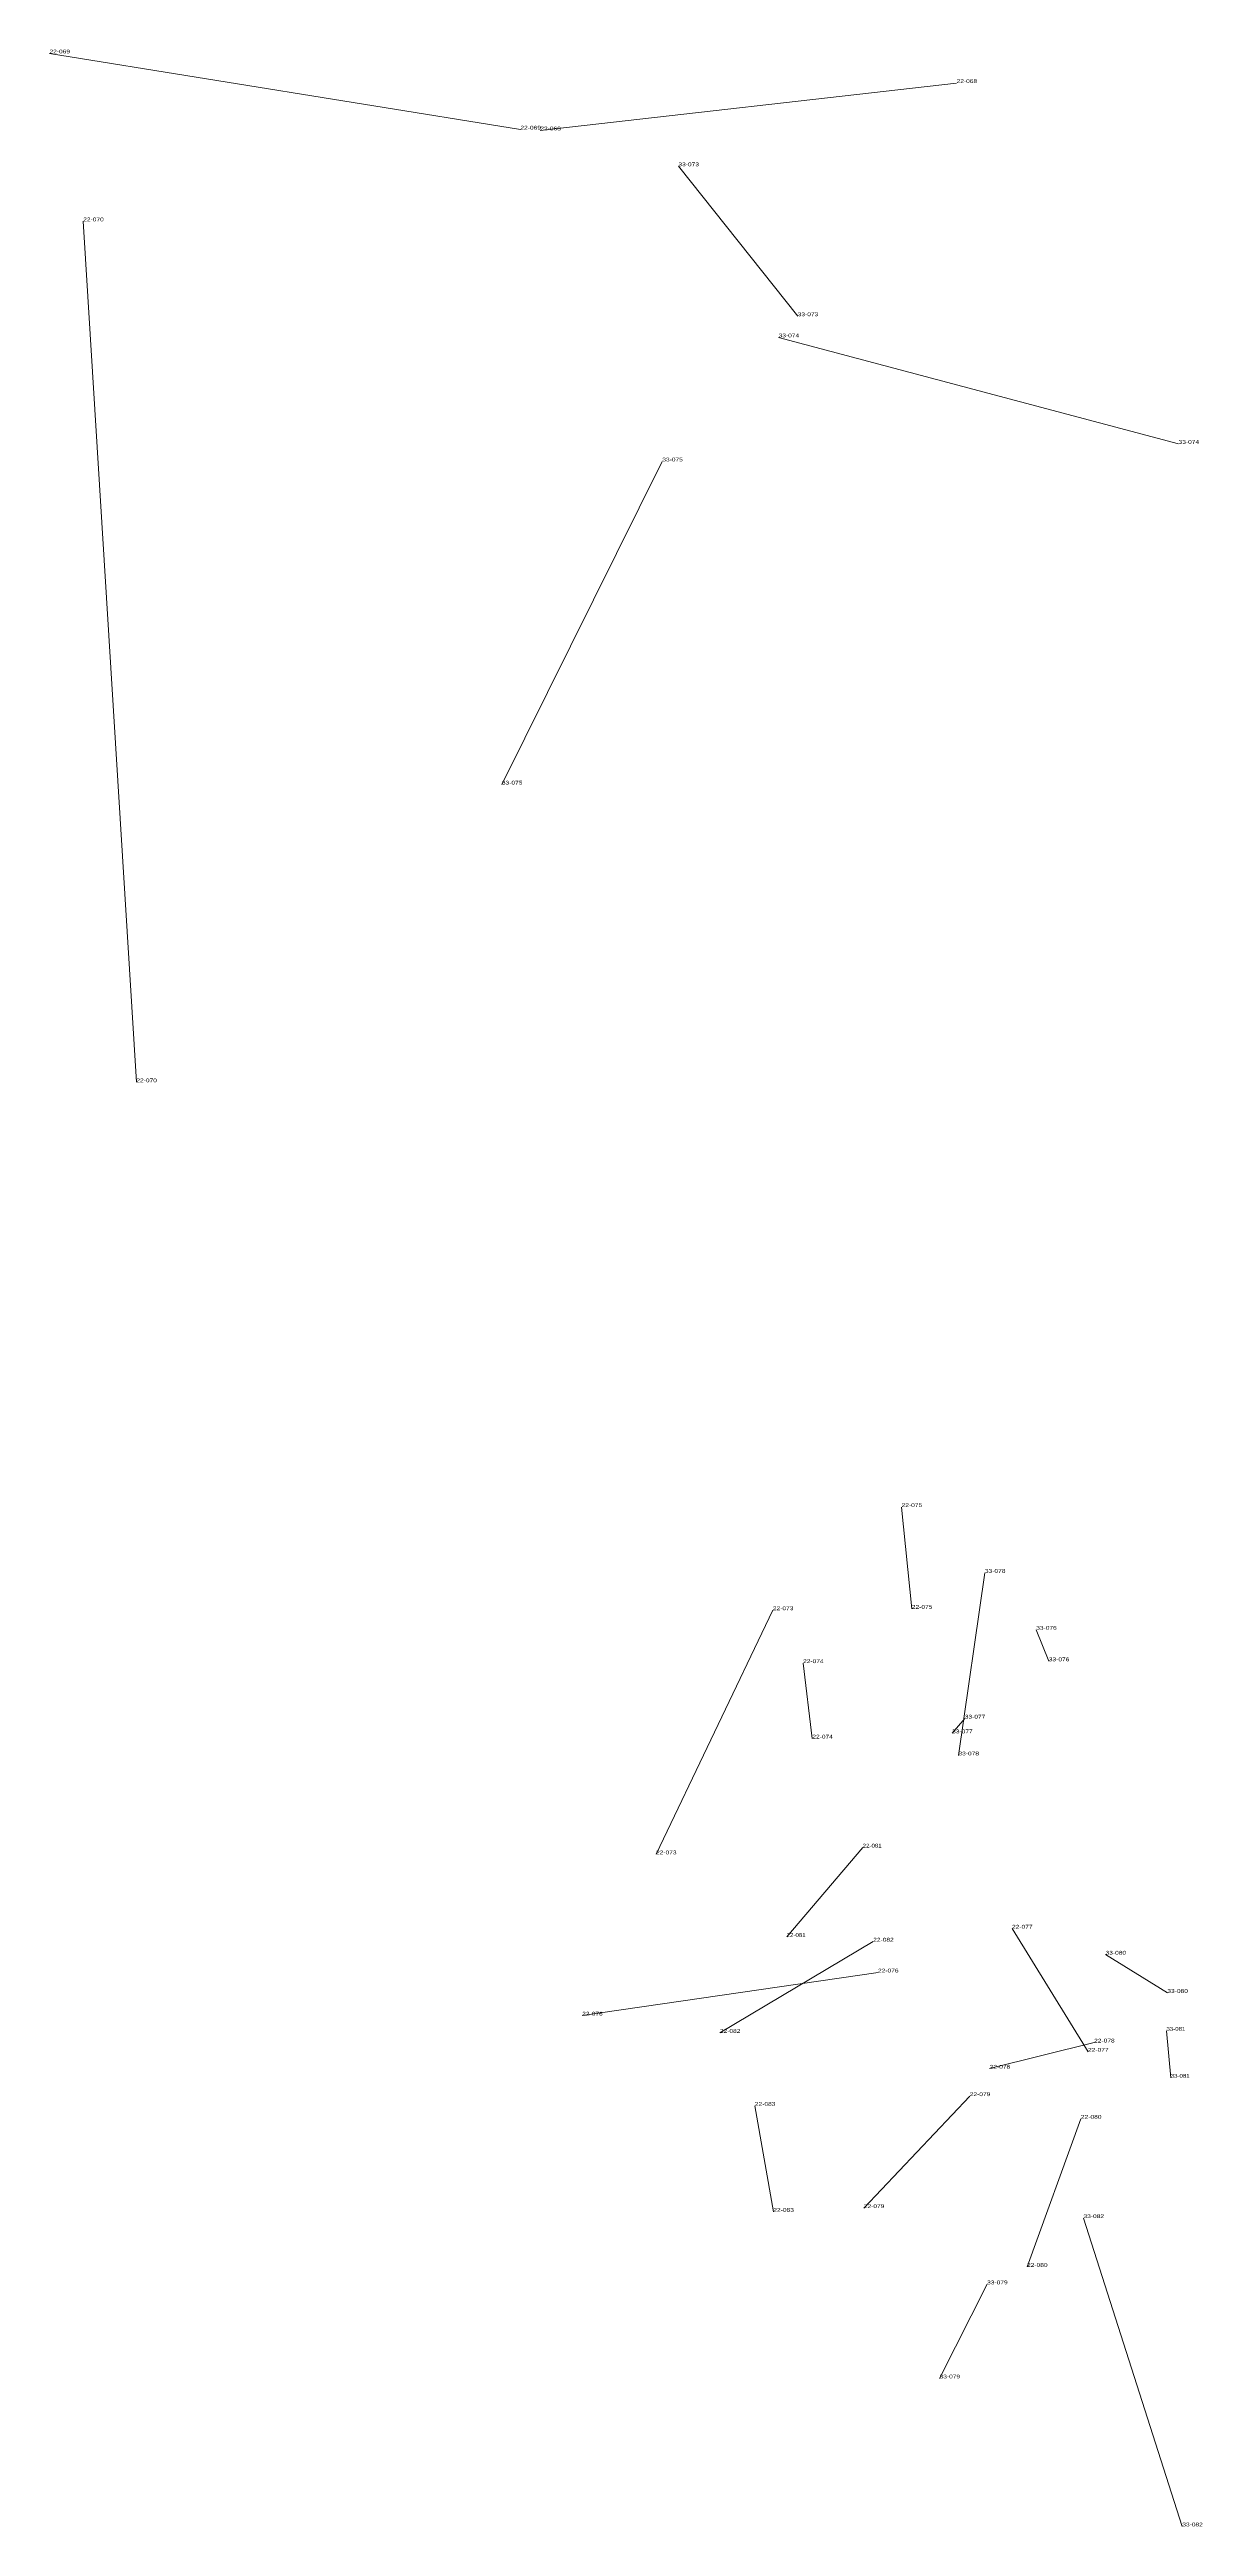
# Model space of a CAD drawing. Header units: metres. Extents: x 571156 to 607184, y 703608 to 727431.
# Drawn here: x 587362 to 587970, y 716566 to 717870 of the extents above; entities that cross this region are included whole.
import ezdxf

# ---------------------------------------------------------------- set-up
doc = ezdxf.new("R2010")
doc.units = ezdxf.units.M
doc.header["$LTSCALE"] = 0.8
doc.layers.add('60', color=7, linetype='Continuous', lineweight=13)
doc.layers.add('61', color=7, linetype='Continuous')

msp = doc.modelspace()

# ---------------------------------------------------------------- linework, layer by layer
at = {"layer": '60'}
for p, q in [((587362.01, 717868.26), (587610.18, 717828.14)), ((587840, 717852.67), (587620.65, 717827.71)), ((587756.28, 717729.88), (587693.43, 717808.84)), ((587379.78, 717779.84), (587407.77, 717326.49)), ((587746.22, 717718.74), (587956.99, 717662.66)), ((587684.91, 717653.41), (587600.41, 717483.26)), ((587816.42, 717049.22), (587811.03, 717102.83)), ((587854.94, 717068.17), (587840.99, 716972.06)), ((587743.21, 717048.51), (587681.63, 716919.96)), ((587881.97, 717038.23), (587888.61, 717021.62)), ((587759.11, 717020.63), (587763.97, 716980.92)), ((587837.67, 716983.69), (587844.32, 716991.44)), ((587790.54, 716923.52), (587750.48, 716876.46)), ((587869.22, 716880.84), (587909.29, 716816.04)), ((587796.07, 716874), (587715.27, 716825.93)), ((587951.07, 716846.98), (587918.51, 716867.14)), ((587642.72, 716835.04), (587798.6, 716857.75)), ((587857.42, 716807.1), (587912.49, 716820.85)), ((587950.59, 716827.06), (587952.84, 716802.35)), ((587846.93, 716792.63), (587791.11, 716733.69)), ((587743.44, 716731.72), (587733.72, 716787.56)), ((587877.13, 716702.73), (587905.54, 716780.75)), ((587958.94, 716566.07), (587906.88, 716728.44)), ((587856.1, 716693.55), (587831.03, 716644))]:
    msp.add_line(p, q, dxfattribs=at)

# ---------------------------------------------------------------- texts
for s, width, p in [('22-069', 1.3, (587610.18, 717828.14)), ('22-068', 1.3, (587620.65, 717827.71)), ('33-073', 1.3, (587693.43, 717808.84)), ('33-074', 1.3, (587956.99, 717662.66)), ('33-075', 1.3, (587600.41, 717483.26)), ('22-070', 1.3, (587407.77, 717326.49)), ('22-075', 1.3, (587811.03, 717102.83)), ('33-076', 1.3, (587888.61, 717021.62)), ('33-077', 1.3, (587844.32, 716991.44)), ('22-074', 1.3, (587763.97, 716980.92)), ('33-078', 1.3, (587840.99, 716972.06)), ('22-073', 1.3, (587681.63, 716919.96)), ('22-081', 1.2, (587750.48, 716876.46)), ('33-080', 1.3, (587918.51, 716867.14)), ('22-076', 1.3, (587798.6, 716857.75)), ('22-082', 1.3, (587715.27, 716825.93)), ('22-077', 1.3, (587909.29, 716816.04)), ('22-078', 1.3, (587912.49, 716820.85)), ('33-081', 1.2, (587952.84, 716802.35)), ('22-083', 1.3, (587733.72, 716787.56)), ('22-080', 1.3, (587905.54, 716780.75)), ('22-079', 1.3, (587791.11, 716733.69)), ('33-082', 1.3, (587906.88, 716728.44)), ('33-079', 1.3, (587831.03, 716644))]:
    msp.add_text(s, height=2, dxfattribs=dict(at, width=width)).set_placement(p)
at = {"layer": '61'}
for s, width, p in [('22-069', 1.3, (587362.01, 717868.26)), ('22-068', 1.3, (587840, 717852.67)), ('22-070', 1.3, (587379.78, 717779.84)), ('33-073', 1.3, (587756.28, 717729.88)), ('33-074', 1.3, (587746.22, 717718.74)), ('33-075', 1.3, (587684.91, 717653.41)), ('33-078', 1.3, (587854.94, 717068.17)), ('22-073', 1.3, (587743.21, 717048.51)), ('22-075', 1.3, (587816.42, 717049.22)), ('33-076', 1.3, (587881.97, 717038.23)), ('22-074', 1.3, (587759.11, 717020.63)), ('33-077', 1.3, (587837.67, 716983.69)), ('22-081', 1.2, (587790.54, 716923.52)), ('22-077', 1.3, (587869.22, 716880.84)), ('22-082', 1.3, (587796.07, 716874)), ('33-080', 1.3, (587951.07, 716846.98)), ('22-076', 1.3, (587642.72, 716835.04)), ('33-081', 1.2, (587950.59, 716827.06)), ('22-078', 1.3, (587857.42, 716807.1)), ('22-079', 1.3, (587846.93, 716792.63)), ('22-083', 1.3, (587743.44, 716731.72)), ('22-080', 1.3, (587877.13, 716702.73)), ('33-079', 1.3, (587856.1, 716693.55)), ('33-082', 1.3, (587958.94, 716566.07))]:
    msp.add_text(s, height=2, dxfattribs=dict(at, width=width)).set_placement(p)

doc.saveas('drawing.dxf')
